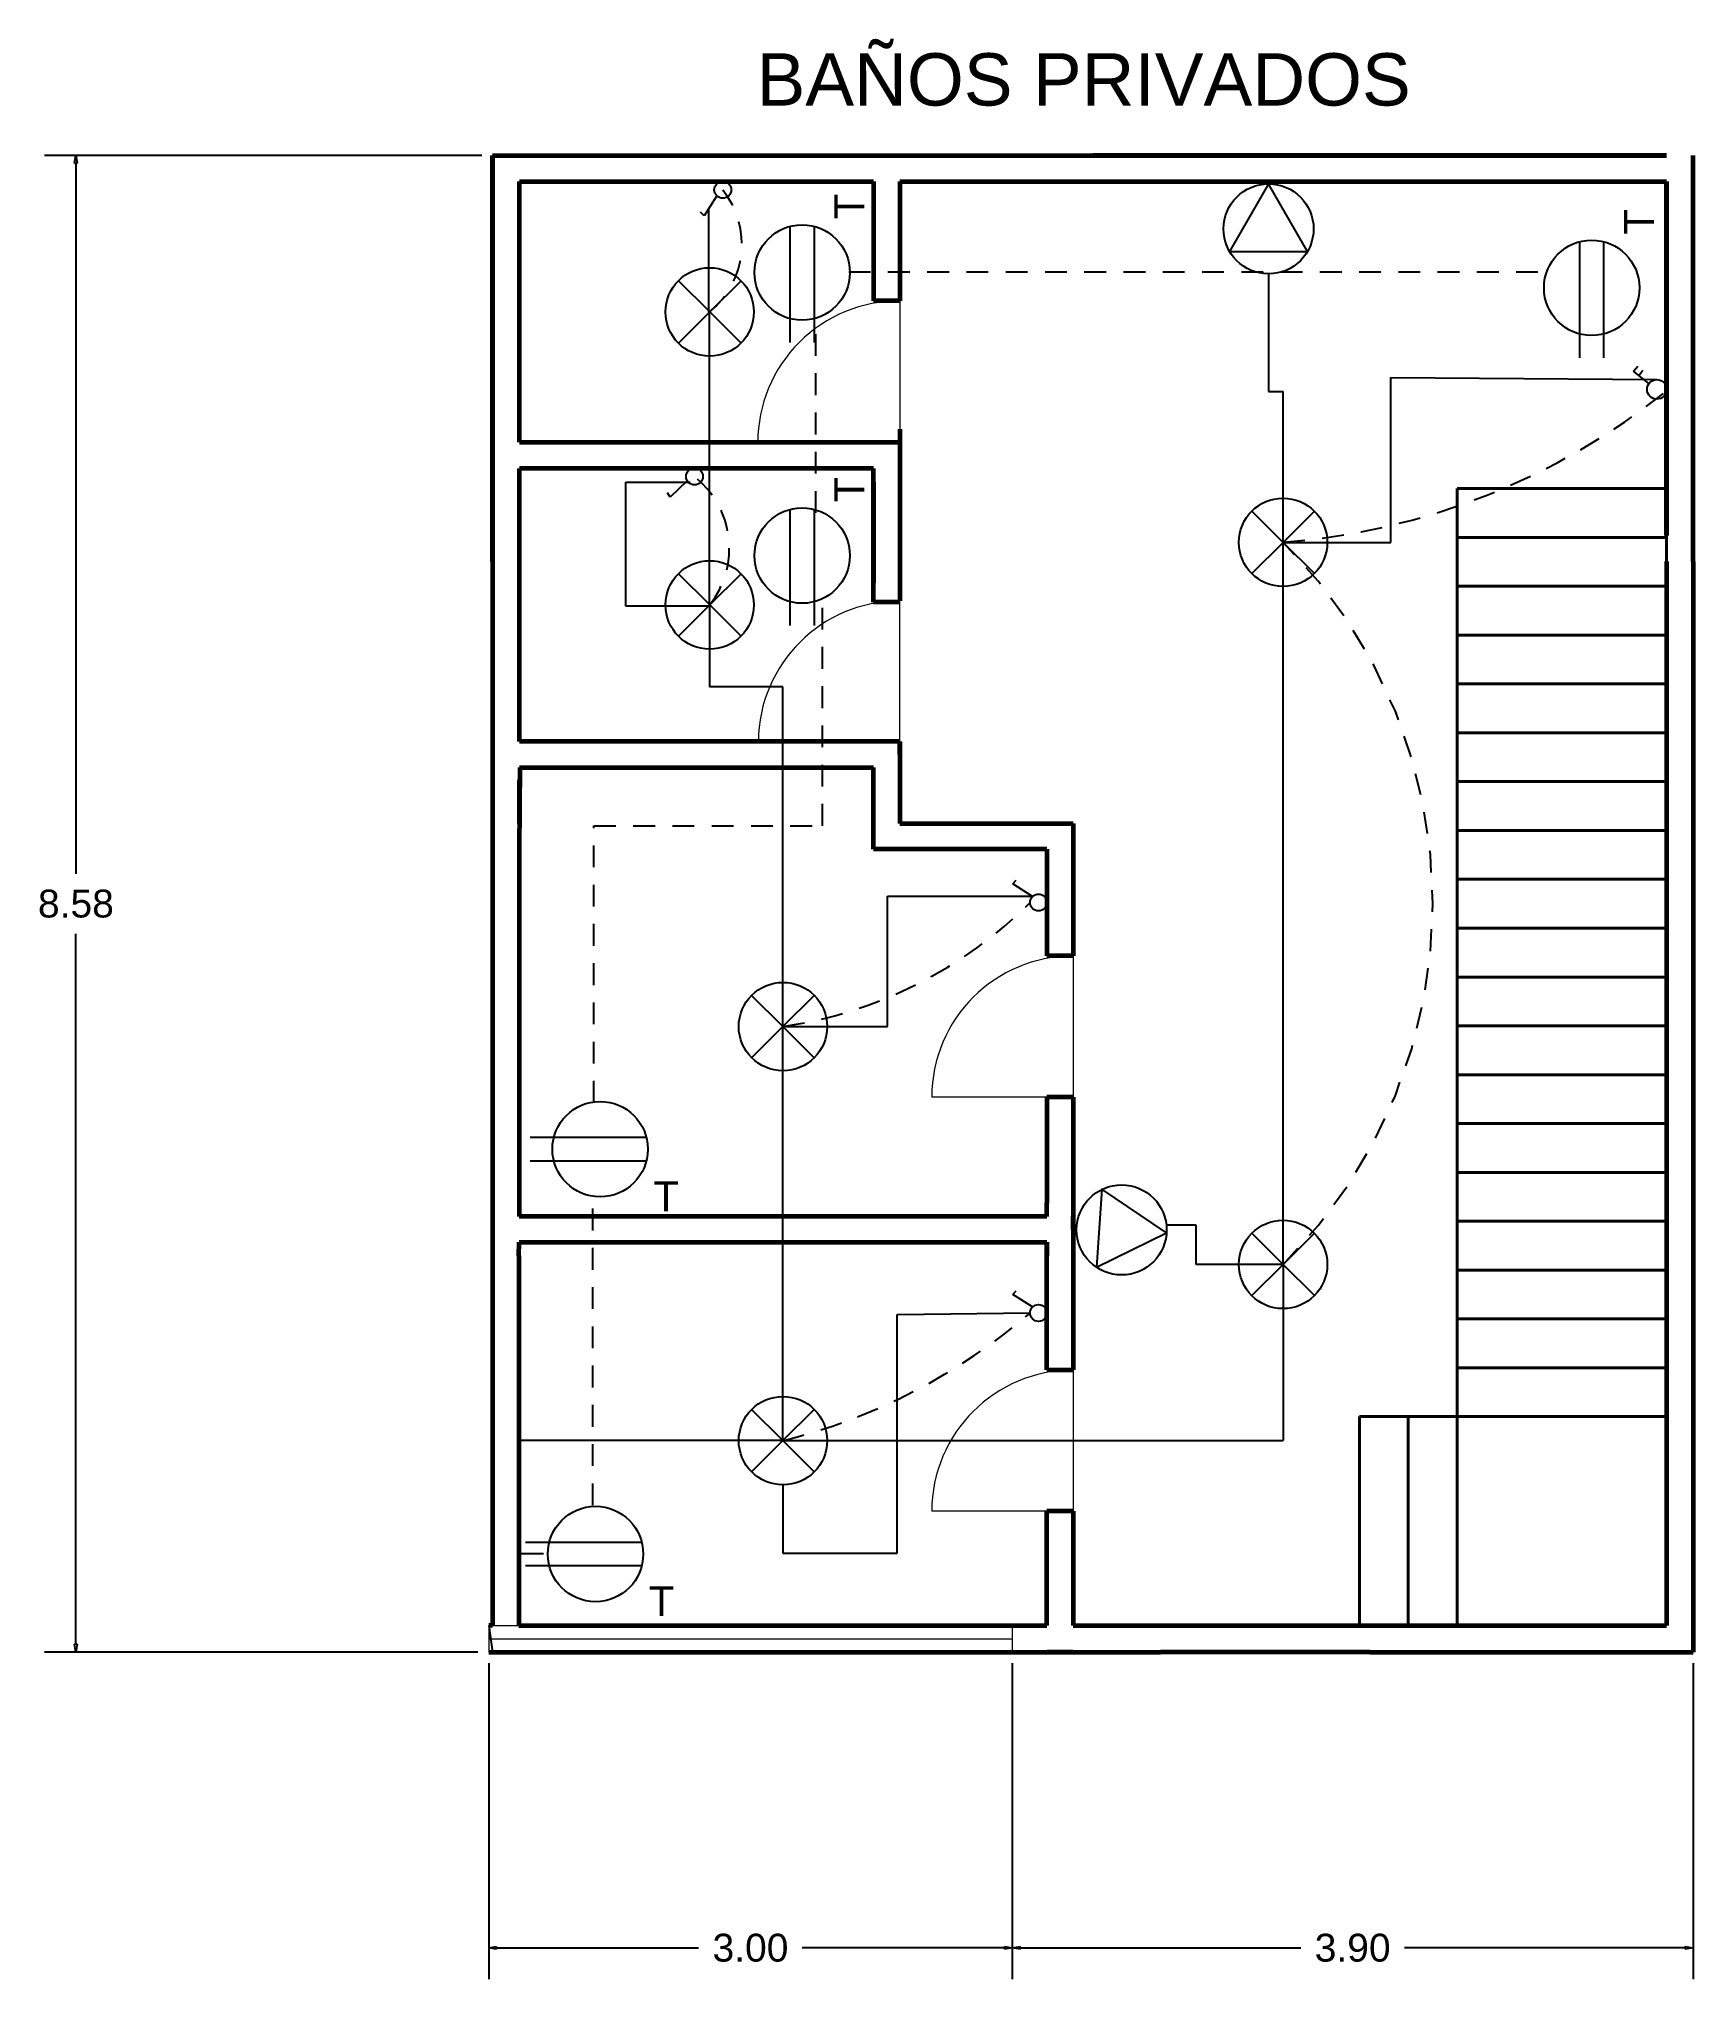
# Model space of a CAD drawing. Header units: metres. Extents: x -1 to 720, y -8 to 179.
# Drawn here: x 609.89 to 619.37, y 103.98 to 115.11 of the extents above; entities that cross this region are included whole.
import ezdxf

# ---------------------------------------------------------------- set-up
doc = ezdxf.new("R2010")
doc.units = ezdxf.units.M
doc.header["$PDMODE"] = 34
doc.linetypes.add('HIDDEN2', pattern=[0.1875, 0.125, -0.0625])
doc.layers.add('0-ANOTATION', color=7, linetype='Continuous')
doc.layers.add('0-Dimension', color=9, linetype='Continuous')
for name, color, linetype, lineweight in [('A-DOOR', 251, 'Continuous', 18), ('A-FLOR-LEVL', 145, 'Continuous', 18), ('A-GLAZ', 2, 'Continuous', 18), ('A-WALL', 7, 'Continuous', 60), ('S-STRS', 4, 'Continuous', 40)]:
    doc.layers.add(name, color=color, linetype=linetype, lineweight=lineweight)
doc.styles.get("Standard").update_dxf_attribs({"font": 'arial.ttf'})
doc.dimstyles.new('DAPC Standard', dxfattribs={"dimtxt": 0.3, "dimasz": 0.18, "dimexe": 0.18, "dimexo": 0.0625, "dimgap": 0.09, "dimtad": 0, "dimtih": 1, "dimtoh": 1, "dimzin": 0, "dimdsep": 46, "dimtxsty": 'Standard', "dimblk": 'CLOSEDBLANK', "dimcen": 0.09, "dimazin": 0, "dimtfac": 1, "dimtofl": 0, "dimtmove": 0, "dimatfit": 3, "dimfxl": 1, "dimtolj": 1, "dimtzin": 0, "dimarcsym": 0})

msp = doc.modelspace()

# ---------------------------------------------------------------- texts
at = {"layer": 'A-DOOR', "insert": (613.794, 115.023), "char_height": 0.3, "attachment_point": 1}
msp.add_mtext_dynamic_manual_height_columns('\\pxqc;{\\C0;BAÑOS PRIVADOS}', width=4.17471, gutter_width=12.5, heights=[0], dxfattribs=at)

# ---------------------------------------------------------------- blocks, each defined once
blk = doc.blocks.new('RETIE-Lampara')
for points in [[(21.81, -2.47), (19.33, 0), (16.85, 2.47)], [(16.85, -2.47), (19.33, 0), (21.81, 2.47)]]:
    blk.add_lwpolyline(points)
blk.add_circle((19.33, 0), 3.5)
blk = doc.blocks.new('RETIE-Toma corriente monofásico')
for p, q in [((-5.87, 1), (3.87, 1)), ((-3.87, -1), (-5.87, -1)), ((3.87, -1), (-3.87, -1))]:
    blk.add_line(p, q)
blk.add_circle((0, 0), 4)
at = {"insert": (4.47, -2.71), "char_height": 2.5, "attachment_point": 1}
blk.add_mtext_dynamic_manual_height_columns('T', width=1.9041, gutter_width=12.5, heights=[0], dxfattribs=at)
blk = doc.blocks.new('RETIE- Interruptor unipolar con tiempo de cierre')
for p, q in [((9.5, 22.9), (29.6, 54.5)), ((29.6, 54.5), (35.4, 48.8))]:
    blk.add_line(p, q)
blk.add_circle((0, 13.4), 13.4)
blk = doc.blocks.new('RETIE - Interruptor bipolar')
for p, q in [((20.4, 85.7), (35.4, 111.7)), ((35.4, 111.7), (65.4, 163.6)), ((50.4, 137.6), (76.4, 122.6)), ((65.4, 163.6), (91.4, 148.6))]:
    blk.add_line(p, q)
blk.add_circle((0, 45), 45)
blk = doc.blocks.new('_ClosedBlank')
at = {"color": 0, "linetype": 'ByBlock', "lineweight": -2}
for p, q in [((-1, 0.17), (0, 0)), ((-1, 0.17), (-1, -0.17)), ((0, 0), (-1, -0.17))]:
    blk.add_line(p, q, dxfattribs=at)
blk = doc.blocks.new('*D371')
at = {"layer": '0-Dimension', "color": 0, "lineweight": -2, "transparency": 16777216}
for p, q in [((612.472, 105.794), (612.472, 103.981)), ((615.472, 105.794), (615.472, 103.981)), ((612.517, 104.161), (613.674, 104.161)), ((615.427, 104.161), (614.269, 104.161))]:
    blk.add_line(p, q, dxfattribs=at)
at = {"layer": 'Defpoints', "color": 0, "transparency": 16777216}
for p in [(612.472, 105.857), (615.472, 105.857), (615.472, 104.161)]:
    blk.add_point(p, dxfattribs=at)
at = {"layer": '0-Dimension', "color": 0, "lineweight": -2, "transparency": 16777216, "xscale": 0.045, "yscale": 0.045, "zscale": 0.045, "rotation": 180}
blk.add_blockref('_ClosedBlank', (612.472, 104.161), dxfattribs=at)
at = {"layer": '0-Dimension', "color": 0, "lineweight": -2, "transparency": 16777216, "xscale": 0.045, "yscale": 0.045, "zscale": 0.045}
blk.add_blockref('_ClosedBlank', (615.472, 104.161), dxfattribs=at)
at = {"layer": '0-Dimension', "color": 0, "transparency": 16777216, "insert": (613.972, 104.161), "char_height": 0.16, "attachment_point": 5}
blk.add_mtext('\\A1;3.00', dxfattribs=at)
blk = doc.blocks.new('*D372')
at = {"layer": '0-Dimension', "color": 0, "lineweight": -2, "transparency": 16777216}
for p, q in [((615.472, 105.794), (615.472, 103.981)), ((619.374, 105.794), (619.374, 103.981)), ((615.517, 104.161), (617.126, 104.161)), ((619.329, 104.161), (617.721, 104.161))]:
    blk.add_line(p, q, dxfattribs=at)
at = {"layer": 'Defpoints', "color": 0, "transparency": 16777216}
for p in [(615.472, 105.857), (619.374, 105.857), (619.374, 104.161)]:
    blk.add_point(p, dxfattribs=at)
at = {"layer": '0-Dimension', "color": 0, "lineweight": -2, "transparency": 16777216, "xscale": 0.045, "yscale": 0.045, "zscale": 0.045, "rotation": 180}
blk.add_blockref('_ClosedBlank', (615.472, 104.161), dxfattribs=at)
at = {"layer": '0-Dimension', "color": 0, "lineweight": -2, "transparency": 16777216, "xscale": 0.045, "yscale": 0.045, "zscale": 0.045}
blk.add_blockref('_ClosedBlank', (619.374, 104.161), dxfattribs=at)
at = {"layer": '0-Dimension', "color": 0, "transparency": 16777216, "insert": (617.423, 104.161), "char_height": 0.16, "attachment_point": 5}
blk.add_mtext('\\A1;3.90', dxfattribs=at)
blk = doc.blocks.new('*D373')
at = {"layer": '0-Dimension', "color": 0, "lineweight": -2, "transparency": 16777216}
for p, q in [((612.432, 114.437), (609.926, 114.437)), ((610.106, 114.392), (610.106, 110.319)), ((610.106, 105.902), (610.106, 109.975)), ((612.409, 105.857), (609.926, 105.857))]:
    blk.add_line(p, q, dxfattribs=at)
at = {"layer": 'Defpoints', "color": 0, "transparency": 16777216}
for p in [(610.106, 114.437), (612.494, 114.437), (612.472, 105.857)]:
    blk.add_point(p, dxfattribs=at)
at = {"layer": '0-Dimension', "color": 0, "lineweight": -2, "transparency": 16777216, "xscale": 0.045, "yscale": 0.045, "zscale": 0.045}
for p, rotation in [((610.106, 114.437), 90), ((610.106, 105.857), 270)]:
    blk.add_blockref('_ClosedBlank', p, dxfattribs=dict(at, rotation=rotation))
at = {"layer": '0-Dimension', "color": 0, "transparency": 16777216, "insert": (610.106, 110.147), "char_height": 0.16, "attachment_point": 5}
blk.add_mtext('\\A1;8.58', dxfattribs=at)

# ---------------------------------------------------------------- dimensions: what is measured, and where the dimension line sits
at = {"layer": '0-Dimension'}
dim = msp.add_linear_dim(base=(610.106, 114.437), p1=(612.472, 105.857), p2=(612.494, 114.437), angle=90, dimstyle='DAPC Standard', override={"dimtxt": 0.16, "dimasz": 0.045}, dxfattribs=at)
dim.commit()
dim.dimension.update_dxf_attribs({"geometry": '*D373', "text_midpoint": (610.106, 110.147)})
for base, p1, p2, override, picture, middle in [((615.472, 104.161), (612.472, 105.857), (615.472, 105.857), {"dimtxt": 0.16, "dimasz": 0.045}, '*D371', (613.972, 104.161)), ((619.374, 104.161), (615.472, 105.857), (619.374, 105.857), {"dimtxt": 0.16, "dimasz": 0.045, "dimtmove": 1}, '*D372', (617.423, 104.161))]:
    dim = msp.add_linear_dim(base=base, p1=p1, p2=p2, dimstyle='DAPC Standard', override=override, dxfattribs=at)
    dim.commit()
    dim.dimension.update_dxf_attribs({"geometry": picture, "text_midpoint": middle})

# ---------------------------------------------------------------- linework, layer by layer
msp.add_line((612.472, 106.01), (612.494, 105.857))
at = {"layer": '0-ANOTATION', "color": 240, "linetype": 'Continuous', "true_color": 0xed1f24}
for p, q in [((613.734, 113.539), (613.734, 114.13)), ((616.941, 113.758), (616.941, 113.084)), ((613.738, 111.86), (613.738, 113.54)), ((617.642, 112.219), (617.642, 113.164)), ((617.642, 113.164), (619.167, 113.152)), ((616.941, 113.084), (617.025, 113.084)), ((617.025, 112.219), (617.025, 113.084)), ((613.258, 111.854), (613.258, 112.564)), ((613.258, 112.564), (613.627, 112.564)), ((617.025, 108.079), (617.025, 112.219)), ((617.025, 112.219), (617.642, 112.219)), ((613.73, 111.854), (613.258, 111.854)), ((613.738, 111.86), (613.738, 111.391)), ((614.158, 111.391), (613.738, 111.391)), ((614.158, 109.443), (614.158, 111.391)), ((614.757, 109.443), (614.757, 110.191)), ((614.757, 110.191), (615.579, 110.191)), ((614.158, 107.069), (614.158, 109.443)), ((614.158, 109.443), (614.757, 109.443)), ((616.526, 108.304), (616.356, 108.304)), ((616.526, 108.079), (616.526, 108.304)), ((617.025, 108.079), (616.526, 108.079)), ((617.025, 108.079), (617.025, 107.069)), ((614.812, 107.792), (615.575, 107.801)), ((614.812, 107.712), (614.812, 107.792)), ((614.812, 106.424), (614.812, 107.712)), ((614.158, 107.069), (612.644, 107.069)), ((614.158, 107.069), (617.025, 107.069)), ((614.158, 106.815), (614.158, 106.424)), ((614.158, 106.424), (614.812, 106.424))]:
    msp.add_line(p, q, dxfattribs=at)
at = {"layer": '0-ANOTATION', "color": 240, "linetype": 'HIDDEN2', "true_color": 0xed1f24}
for p, q in [((614.535, 113.77), (618.519, 113.77)), ((614.347, 112.388), (614.347, 113.472)), ((614.385, 110.594), (614.385, 111.865)), ((613.075, 109.006), (613.075, 110.594)), ((613.075, 110.594), (614.385, 110.594)), ((613.069, 106.699), (613.069, 108.444)), ((612.66, 106.422), (612.799, 106.422))]:
    msp.add_line(p, q, dxfattribs=at)
at = {"layer": '0-ANOTATION'}
for points in [[(616.941, 114.275), (616.718, 113.887), (617.165, 113.887)], [(615.954, 108.063), (616.356, 108.26), (615.985, 108.51)]]:
    msp.add_lwpolyline(points, close=True, dxfattribs=at)
for centre in [(616.941, 114.016), (616.099, 108.277)]:
    msp.add_circle(centre, 0.258, dxfattribs=at)
at = {"layer": '0-ANOTATION', "color": 240, "linetype": 'HIDDEN2', "true_color": 0xed1f24}
for centre, radius, start, end in [((613.426, 113.927), 0.497, 308.8595, 38.8595), ((616.714, 116.22), 4.013, 274.4408, 308.6808), ((613.327, 112.185), 0.524, 321.7185, 51.7185), ((614.955, 110.149), 2.927, 315, 45), ((613.789, 111.946), 2.53, 278.3818, 314.8939), ((613.316, 110.437), 3.472, 284.0351, 310.5901)]:
    msp.add_arc(centre, radius, start, end, dxfattribs=at)
at = {"layer": 'A-DOOR'}
for p, q in [((614.827, 114.438), (614.827, 114.437)), ((614.827, 114.288), (614.827, 113.603)), ((614.827, 113.603), (614.827, 112.793)), ((614.827, 111.078), (614.827, 111.923)), ((612.649, 110.858), (612.649, 110.608)), ((612.649, 110.858), (612.649, 110.608)), ((615.821, 109.848), (615.821, 109.038)), ((615.671, 109.038), (615.011, 109.038)), ((615.821, 107.474), (615.821, 106.664)), ((615.671, 106.664), (615.011, 106.664))]:
    msp.add_line(p, q, dxfattribs=at)
for centre, start, end in [((614.824, 112.793), 89.7614, 180.0299), ((614.827, 111.073), 89.999, 179.6678), ((615.821, 109.038), 90, 180), ((615.821, 106.664), 90, 180)]:
    msp.add_arc(centre, 0.81, start, end, dxfattribs=at)
at = {"layer": 'A-FLOR-LEVL'}
for p, q in [((612.494, 114.437), (612.494, 111.86)), ((612.494, 114.437), (619.222, 114.437)), ((612.494, 110.858), (612.494, 106.01))]:
    msp.add_line(p, q, dxfattribs=at)
at = {"layer": 'A-GLAZ'}
for p, q in [((612.472, 106.01), (612.472, 105.857)), ((612.472, 106.01), (615.472, 106.01)), ((612.472, 105.933), (615.472, 105.933)), ((615.472, 106.01), (615.472, 105.857)), ((612.472, 105.857), (615.472, 105.857))]:
    msp.add_line(p, q, dxfattribs=at)
at = {"layer": 'A-WALL'}
for p, q in [((612.494, 114.437), (612.494, 112.11)), ((612.494, 112.11), (612.494, 114.437)), ((612.494, 114.437), (619.222, 114.437)), ((614.827, 114.438), (614.827, 114.437)), ((619.222, 114.437), (615.934, 114.437)), ((617.962, 114.438), (617.962, 114.437)), ((619.374, 112.11), (619.374, 114.437)), ((612.649, 114.288), (614.677, 114.288)), ((612.649, 112.868), (612.649, 114.288)), ((612.649, 112.793), (612.649, 114.288)), ((612.95, 114.288), (614.677, 114.288)), ((614.677, 114.288), (614.677, 113.603)), ((614.827, 114.288), (614.827, 113.603)), ((614.827, 114.288), (616.087, 114.288)), ((614.827, 114.288), (619.222, 114.288)), ((619.222, 112.258), (619.222, 114.288)), ((619.222, 114.288), (619.222, 112.258)), ((614.827, 113.603), (614.677, 113.603)), ((614.827, 112.868), (614.827, 112.718)), ((612.649, 112.793), (614.827, 112.793)), ((614.827, 112.718), (614.827, 111.998)), ((614.827, 112.718), (614.827, 111.883)), ((614.827, 112.718), (614.827, 112.643)), ((612.649, 111.078), (612.649, 112.643)), ((614.677, 112.643), (612.649, 112.643)), ((614.677, 111.876), (614.677, 112.643)), ((612.649, 111.153), (612.649, 112.564)), ((614.677, 112.564), (614.677, 111.987)), ((612.494, 112.11), (612.494, 111.86)), ((619.222, 112.11), (619.222, 106.01)), ((619.374, 112.11), (619.374, 105.857)), ((612.494, 111.86), (612.494, 110.858)), ((614.827, 111.876), (614.677, 111.876)), ((614.827, 111.078), (612.649, 111.078)), ((614.827, 111.078), (614.827, 111.003)), ((614.827, 111.003), (614.827, 111.078)), ((612.65, 110.928), (612.647, 110.461)), ((612.649, 110.928), (614.676, 110.928)), ((614.676, 110.46), (614.676, 110.928)), ((614.827, 111.003), (614.827, 110.608)), ((612.494, 110.858), (612.494, 110.608)), ((612.649, 110.858), (612.649, 110.608)), ((612.649, 110.608), (612.649, 110.858)), ((612.494, 110.608), (612.494, 108.281)), ((614.827, 110.608), (615.671, 110.608)), ((615.671, 110.608), (615.821, 110.608)), ((615.821, 110.608), (615.821, 109.848)), ((615.821, 110.608), (615.821, 109.848)), ((612.647, 110.461), (612.646, 110.211)), ((612.647, 110.461), (612.647, 108.354)), ((614.827, 110.46), (614.676, 110.46)), ((615.671, 110.46), (614.827, 110.46)), ((615.671, 110.46), (615.671, 109.848)), ((615.671, 110.46), (615.671, 109.848)), ((615.821, 109.848), (615.671, 109.848)), ((615.671, 109.038), (615.671, 108.431)), ((615.821, 109.038), (615.671, 109.038)), ((615.821, 109.038), (615.821, 108.279)), ((612.494, 108.431), (612.494, 108.281)), ((615.671, 108.354), (612.646, 108.354)), ((615.671, 108.354), (615.671, 108.431)), ((615.821, 108.279), (615.821, 108.354)), ((612.494, 108.281), (612.494, 106.01)), ((615.821, 108.279), (615.821, 107.474)), ((615.821, 108.279), (615.821, 107.474)), ((615.821, 108.279), (615.821, 107.529)), ((612.644, 108.129), (612.646, 108.207)), ((612.644, 108.129), (612.644, 106.01)), ((612.646, 108.207), (615.671, 108.207)), ((615.671, 108.207), (615.671, 108.129)), ((615.671, 108.129), (615.671, 108.207)), ((615.671, 107.474), (615.671, 108.129)), ((615.671, 107.474), (615.821, 107.474)), ((615.671, 106.01), (615.671, 106.664)), ((615.821, 106.664), (615.671, 106.664)), ((615.821, 106.664), (615.821, 106.01)), ((612.494, 106.01), (612.472, 106.01)), ((612.494, 106.01), (612.472, 106.01)), ((612.494, 106.01), (612.472, 106.01)), ((612.494, 106.01), (612.472, 106.01)), ((612.644, 106.01), (615.671, 106.01)), ((615.821, 106.01), (616.322, 106.01)), ((615.821, 106.01), (616.322, 106.01)), ((616.322, 106.01), (617.522, 106.01)), ((617.522, 106.01), (619.222, 106.01)), ((612.472, 105.857), (616.322, 105.857)), ((612.472, 105.857), (616.322, 105.857)), ((612.494, 105.857), (615.821, 105.857)), ((612.494, 105.857), (615.821, 105.857)), ((615.821, 105.857), (615.671, 105.857)), ((617.522, 105.857), (616.322, 105.857)), ((617.522, 105.857), (619.374, 105.857))]:
    msp.add_line(p, q, dxfattribs=at)
at = {"layer": 'S-STRS'}
for p, q in [((619.222, 107.207), (619.222, 113.087)), ((618.022, 112.527), (619.222, 112.527)), ((619.222, 112.527), (618.022, 112.527)), ((618.022, 107.207), (618.022, 112.527)), ((618.022, 112.247), (619.222, 112.247)), ((619.222, 112.247), (618.022, 112.247)), ((619.222, 106.378), (619.222, 112.258)), ((618.022, 111.967), (619.222, 111.967)), ((619.222, 111.967), (618.022, 111.967)), ((618.022, 111.687), (619.222, 111.687)), ((619.222, 111.687), (618.022, 111.687)), ((618.022, 111.407), (619.222, 111.407)), ((619.222, 111.407), (618.022, 111.407)), ((618.022, 111.127), (619.222, 111.127)), ((619.222, 111.127), (618.022, 111.127)), ((618.022, 110.847), (619.222, 110.847)), ((619.222, 110.847), (618.022, 110.847)), ((618.022, 110.567), (619.222, 110.567)), ((619.222, 110.567), (618.022, 110.567)), ((618.022, 110.287), (619.222, 110.287)), ((619.222, 110.287), (618.022, 110.287)), ((618.022, 110.007), (619.222, 110.007)), ((619.222, 110.007), (618.022, 110.007)), ((618.022, 109.727), (619.222, 109.727)), ((619.222, 109.727), (618.022, 109.727)), ((618.022, 109.447), (619.222, 109.447)), ((619.222, 109.447), (618.022, 109.447)), ((618.022, 109.167), (619.222, 109.167)), ((619.222, 109.167), (618.022, 109.167)), ((618.022, 108.887), (619.222, 108.887)), ((619.222, 108.887), (618.022, 108.887)), ((618.022, 108.607), (619.222, 108.607)), ((619.222, 108.607), (618.022, 108.607)), ((618.022, 108.327), (619.222, 108.327)), ((619.222, 108.327), (618.022, 108.327)), ((618.022, 108.047), (619.222, 108.047)), ((619.222, 108.047), (618.022, 108.047)), ((618.022, 107.207), (618.022, 108.039)), ((618.022, 107.207), (618.022, 108.039)), ((618.022, 107.767), (619.222, 107.767)), ((619.222, 107.767), (618.022, 107.767)), ((618.022, 107.487), (619.222, 107.487)), ((617.462, 106.01), (617.462, 107.207)), ((617.462, 107.207), (617.742, 107.207)), ((617.742, 107.207), (617.742, 106.01)), ((617.742, 107.207), (619.222, 107.207)), ((618.022, 107.207), (619.222, 107.207)), ((618.022, 106.01), (618.022, 107.207)), ((617.742, 106.01), (617.462, 106.01)), ((617.742, 106.01), (617.522, 106.01)), ((619.222, 106.01), (618.022, 106.01))]:
    msp.add_line(p, q, dxfattribs=at)

# ---------------------------------------------------------------- block references
for name, p, xscale, yscale, zscale, rotation in [('RETIE- Interruptor unipolar con tiempo de cierre', (613.813, 114.288), 0.003603313717778523, 0.003603313717778523, 0.003603313717778523, 180), ('RETIE-Toma corriente monofásico', (614.268, 113.766), 0.06834060082289832, 0.06834060082289832, 0.06834060082289832, 90), ('RETIE-Toma corriente monofásico', (618.793, 113.678), 0.06834060082289832, 0.06834060082289832, 0.06834060082289832, 90), ('RETIE - Interruptor bipolar', (619.222, 113.087), 0.001249024035924059, 0.001249024035924059, 0.001249024035924059, 80.93418858830952), ('RETIE- Interruptor unipolar con tiempo de cierre', (613.663, 112.643), 0.003603313717778524, 0.003603313717778524, 0.003603313717778524, 165.9939844823396), ('RETIE-Toma corriente monofásico', (614.268, 112.143), 0.06834060082289832, 0.06834060082289832, 0.06834060082289832, 90), ('RETIE- Interruptor unipolar con tiempo de cierre', (615.671, 110.154), 0.003603313717778523, 0.003603313717778523, 0.003603313717778523, 90.00000000000001), ('RETIE- Interruptor unipolar con tiempo de cierre', (615.671, 107.801), 0.003603313717778523, 0.003603313717778523, 0.003603313717778523, 90.00000000000001)]:
    msp.add_blockref(name, p, dxfattribs=dict(xscale=xscale, yscale=yscale, zscale=zscale, rotation=rotation))
for name, p, xscale, yscale, zscale in [('RETIE-Lampara', (612.339, 113.54), 0.07238269759836839, 0.07238269759836839, 0.07238269759836839), ('RETIE-Lampara', (615.625, 112.219), 0.07238269759836839, 0.07238269759836839, 0.07238269759836839), ('RETIE-Lampara', (612.339, 111.86), 0.07238269759836839, 0.07238269759836839, 0.07238269759836839), ('RETIE-Lampara', (612.759, 109.443), 0.07238269759836839, 0.07238269759836839, 0.07238269759836839), ('RETIE-Toma corriente monofásico', (613.11, 108.74), 0.06834060082289832, 0.06834060082289832, 0.06834060082289832), ('RETIE-Lampara', (615.625, 108.079), 0.07238269759836839, 0.07238269759836839, 0.07238269759836839), ('RETIE-Lampara', (612.759, 107.069), 0.07238269759836839, 0.07238269759836839, 0.07238269759836839), ('RETIE-Toma corriente monofásico', (613.084, 106.419), 0.06834060082289832, 0.06834060082289832, 0.06834060082289832)]:
    msp.add_blockref(name, p, dxfattribs=dict(xscale=xscale, yscale=yscale, zscale=zscale))

msp.set_redraw_order([(e.dxf.handle, doc.entitydb.next_handle()) for e in msp.query("TEXT MTEXT ATTDEF DIMENSION ARC_DIMENSION")])  # texts and dimensions are drawn at this point

doc.saveas('drawing.dxf')
